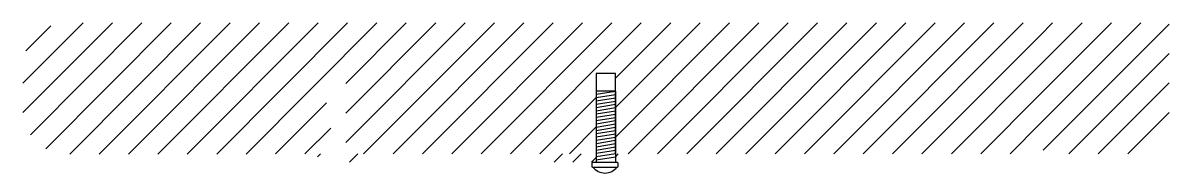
# Model space of a CAD drawing. Header units: millimetres. Extents: x -1085 to 10527, y 119 to 3003.
# Drawn here: x 3405.4 to 3458, y 831.5 to 838.4 of the extents above; entities that cross this region are included whole.
import ezdxf

# ---------------------------------------------------------------- set-up
doc = ezdxf.new("R2010")
doc.units = ezdxf.units.MM
pattern_1 = [(45, (1420.2079, -252.4544), (-0.6735192, 0.6735192), [])]

msp = doc.modelspace()

# ---------------------------------------------------------------- hatches: boundary and pattern name
h = msp.add_hatch()
h.set_pattern_fill('ANSI31', color=256, scale=0.3)
h.set_pattern_definition(pattern_1)
h.paths.add_polyline_path([(3419.981, 835.575), (3419.552, 835.575), (3419.322, 835.453), (3419.981, 835.453)])
edge = h.paths.add_edge_path()
edge.add_line((3432.579, 835.453), (3432.579, 832.383))
edge.add_line((3432.579, 832.383), (3451.551, 832.388))
edge.add_arc((3451.551, 832.888), 0.5, 270.0135, 360)
edge.add_line((3452.051, 832.888), (3452.051, 837.877))
edge.add_arc((3451.551, 837.877), 0.5, 360, 450)
edge.add_line((3451.551, 838.377), (3407.408, 838.377))
edge.add_arc((3407.408, 836.377), 2, 90, 180)
edge.add_line((3405.408, 836.377), (3405.408, 834.377))
edge.add_arc((3407.408, 834.377), 2, 180, 270.0141)
edge.add_line((3407.408, 832.377), (3419.322, 832.38))
edge.add_line((3419.322, 832.38), (3419.322, 833.337))
edge.add_line((3419.322, 833.337), (3419.552, 833.567))
edge.add_line((3419.552, 833.567), (3419.322, 833.567))
edge.add_line((3419.322, 833.567), (3419.322, 836.059))
edge.add_line((3419.322, 836.059), (3420.208, 836.059))
edge.add_line((3420.208, 836.059), (3420.208, 832.38))
edge.add_line((3420.208, 832.38), (3431.693, 832.383))
edge.add_line((3431.693, 832.383), (3431.693, 836.059))
edge.add_line((3431.693, 836.059), (3432.579, 836.059))
edge.add_line((3432.579, 836.059), (3432.579, 835.453))
h = msp.add_hatch()
h.set_pattern_fill('ANSI31', color=256, scale=0.3)
h.set_pattern_definition(pattern_1)
h.paths.add_polyline_path([(3452.051, 832.888, 0.414214), (3452.551, 832.388), (3455.969, 832.388, 0.383191), (3457.957, 834.175), (3457.957, 838.377), (3451.551, 838.377, -0.414214), (3452.051, 837.877)])
h = msp.add_hatch()
h.set_pattern_fill('ANSI31', color=256, scale=0.19)
h.set_pattern_definition([(45, (1527.2256, -409.36606), (-0.42656217, 0.42656217), [])])
h.paths.add_polyline_path([(3421.047, 832.381), (3420.208, 832.38), (3420.208, 832.003), (3421.047, 832.003)])
h.paths.add_polyline_path([(3419.322, 832.38), (3418.918, 832.38), (3418.918, 832.003), (3419.322, 832.003)])
h.paths.add_polyline_path([(3431.693, 832.383), (3429.605, 832.383), (3429.605, 832.006), (3431.693, 832.006)])
h.paths.add_polyline_path([(3432.883, 832.383), (3432.579, 832.383), (3432.579, 832.006), (3432.883, 832.006)])

# ---------------------------------------------------------------- linework, layer by layer
for p, q in [((3431.693, 835.112), (3432.579, 835.255)), ((3432.579, 835.255), (3431.693, 835.255)), ((3431.693, 835.255), (3431.693, 831.983)), ((3431.693, 834.962), (3432.579, 835.105)), ((3432.579, 835.255), (3432.579, 831.983)), ((3431.693, 834.812), (3432.579, 834.955)), ((3431.693, 834.812), (3432.579, 834.955)), ((3431.693, 834.662), (3432.579, 834.805)), ((3431.693, 834.512), (3432.579, 834.655)), ((3431.693, 834.362), (3432.579, 834.505)), ((3431.693, 834.212), (3432.579, 834.355)), ((3431.693, 834.062), (3432.579, 834.205)), ((3431.693, 833.912), (3432.579, 834.055)), ((3431.693, 833.762), (3432.579, 833.905)), ((3431.693, 833.612), (3432.579, 833.755)), ((3431.693, 833.462), (3432.579, 833.605)), ((3431.693, 833.312), (3432.579, 833.455)), ((3431.693, 833.162), (3432.579, 833.305)), ((3431.693, 833.012), (3432.579, 833.155)), ((3431.693, 832.862), (3432.579, 833.005)), ((3431.693, 832.712), (3432.579, 832.855)), ((3431.693, 832.562), (3432.579, 832.705)), ((3431.693, 832.412), (3432.579, 832.555)), ((3431.693, 832.262), (3432.579, 832.405)), ((3431.693, 832.112), (3432.579, 832.255)), ((3432.695, 831.811), (3432.695, 831.953)), ((3431.52, 831.781), (3432.665, 831.781))]:
    msp.add_line(p, q)
at = {"linetype": 'Continuous'}
for p, q in [((3431.49, 831.953), (3431.49, 831.811)), ((3432.665, 831.983), (3431.52, 831.983))]:
    msp.add_line(p, q, dxfattribs=at)
msp.add_lwpolyline([(3432.579, 832.38), (3432.579, 836.059), (3431.693, 836.059), (3431.693, 832.38)])
msp.add_arc((3431.52, 831.953), 0.03, 90, 180, dxfattribs=at)
for centre, radius, start, end in [((3432.665, 831.953), 0.03, 0, 90), ((3431.52, 831.811), 0.03, 180, 270), ((3432.093, 832.207), 0.7, 217.5656, 322.4344), ((3432.665, 831.811), 0.03, 270, 0)]:
    msp.add_arc(centre, radius, start, end)

doc.saveas('drawing.dxf')
